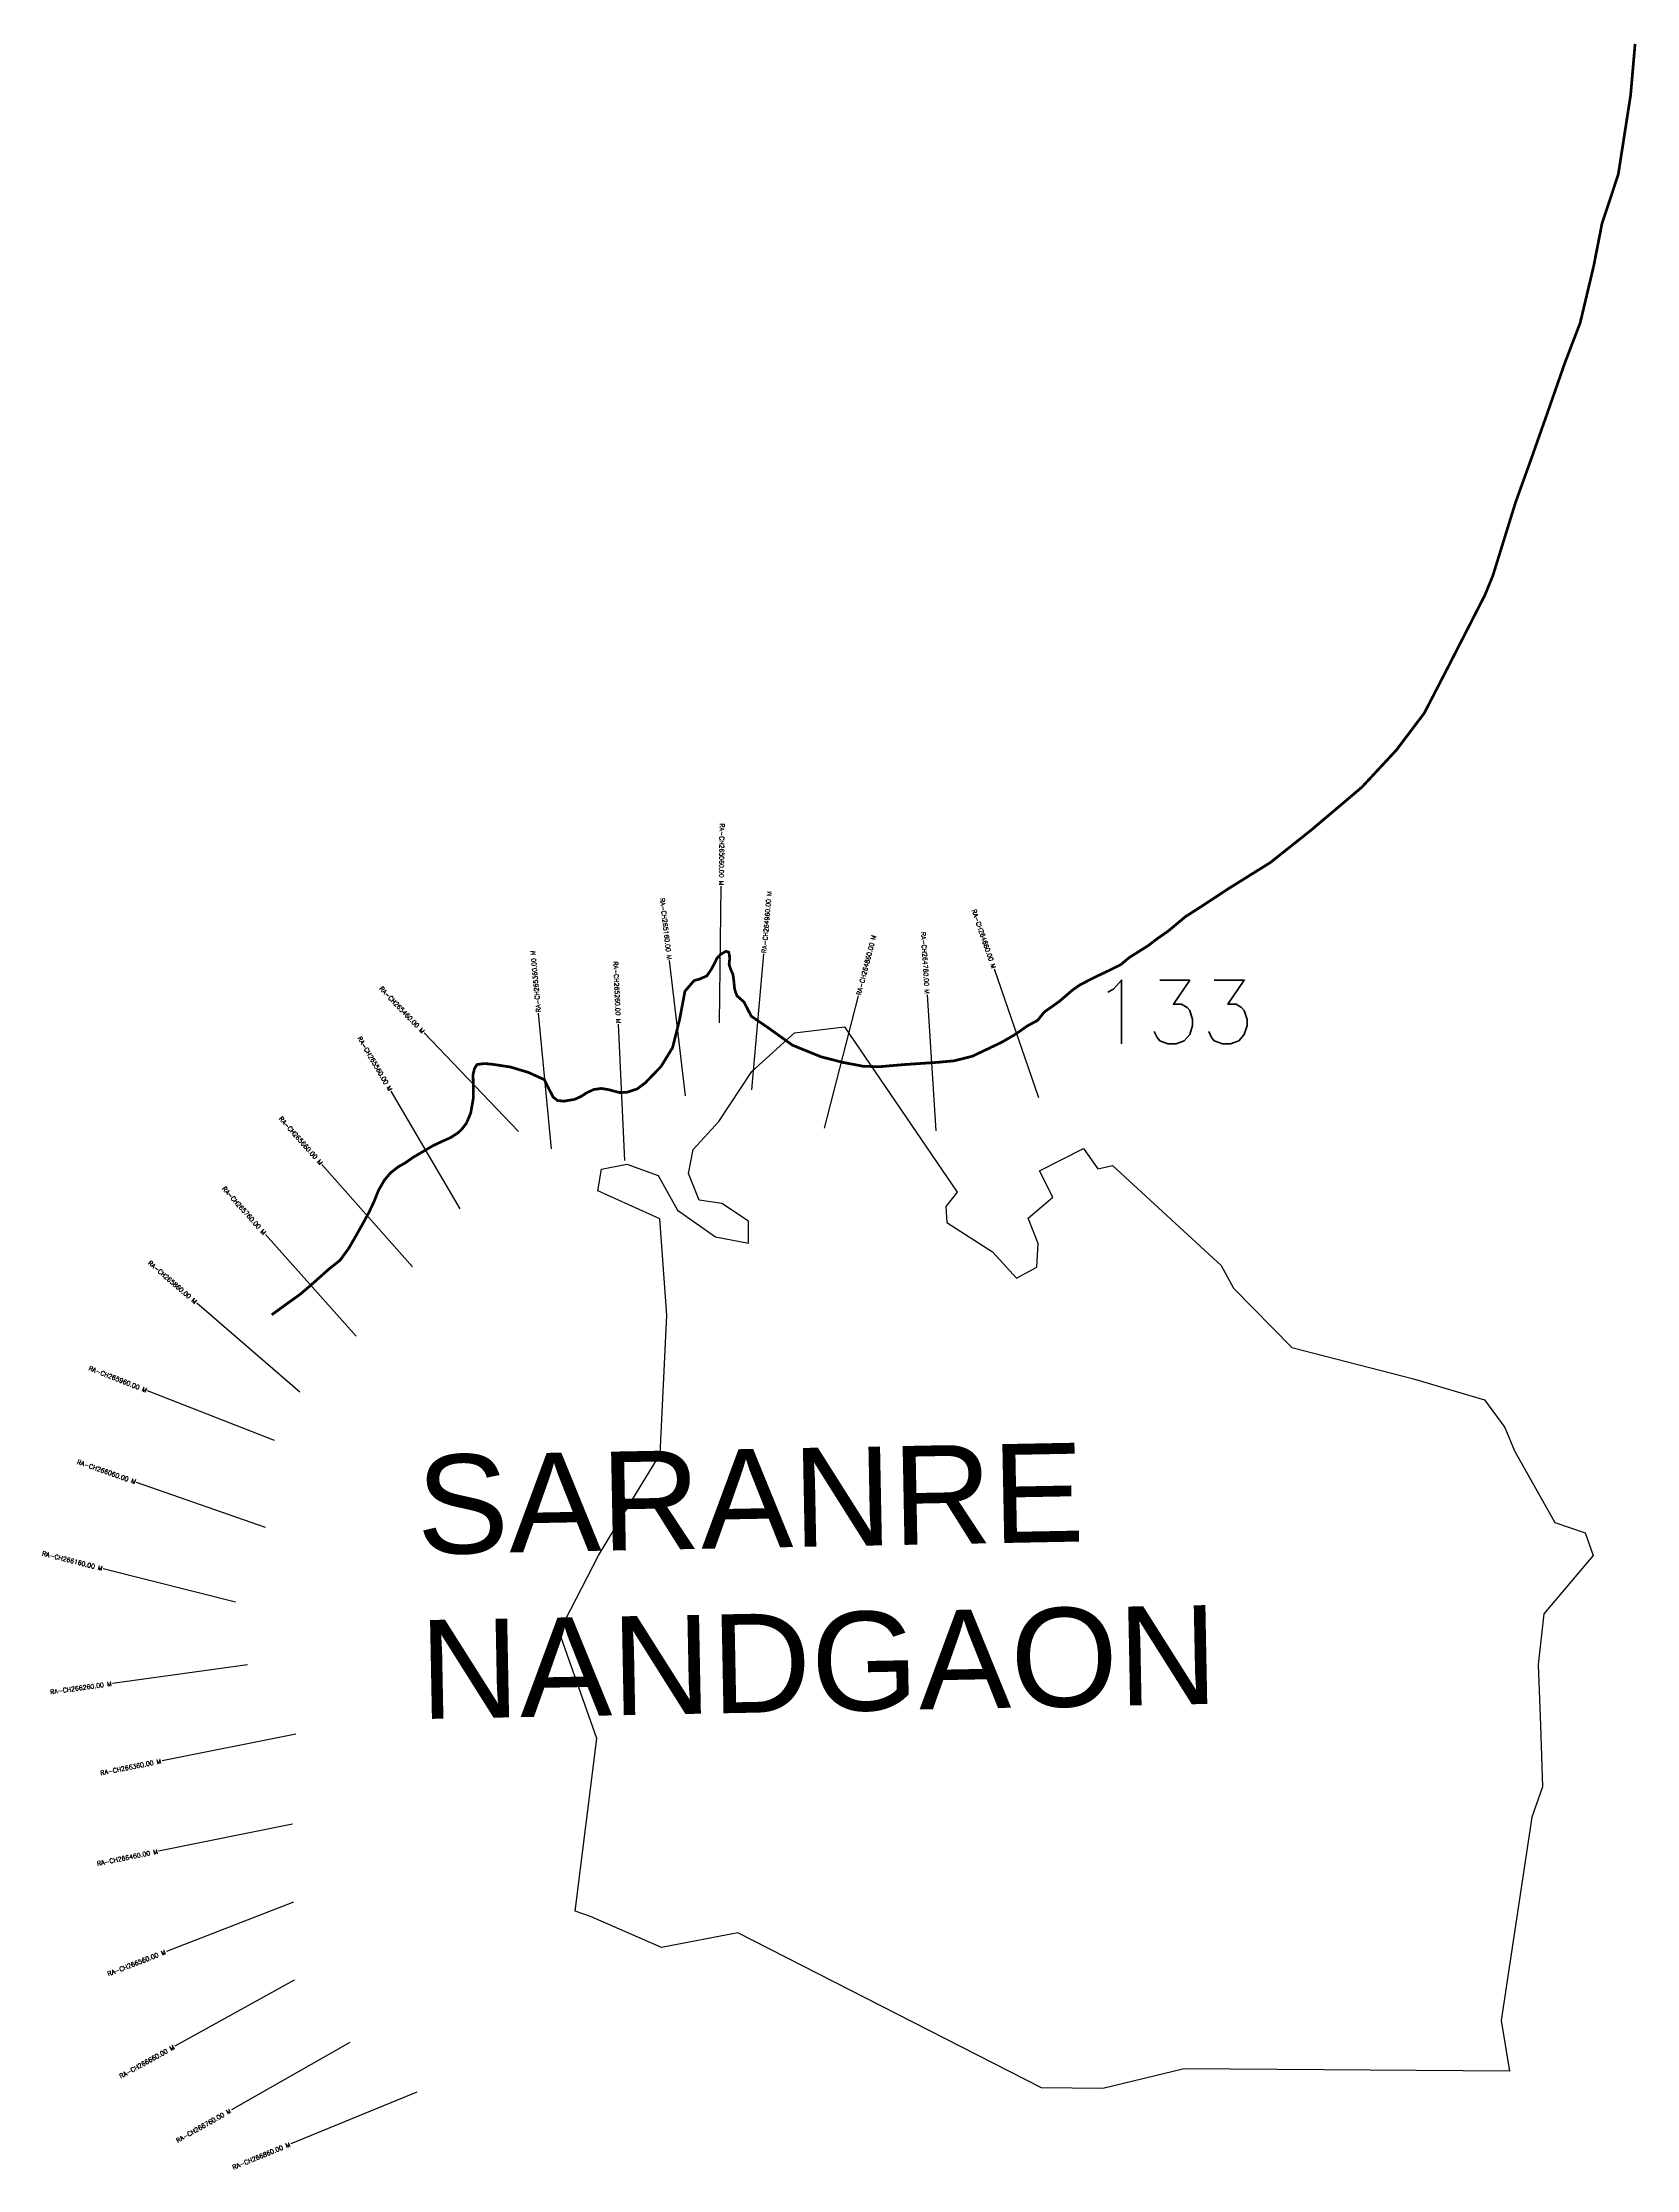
# Model space of a CAD drawing. Header units: metres. Extents: x 279200 to 280953, y 2031321 to 2033660.
import ezdxf
from ezdxf.enums import TextEntityAlignment as Align

# ---------------------------------------------------------------- set-up
doc = ezdxf.new("R2010")
doc.units = ezdxf.units.M
for name, color, linetype in [('CS', 134, 'Continuous'), ('CSMark', 6, 'Continuous'), ('NATURALLY PROTECTED', 3, 'Continuous'), ('VILLAGE NAME', 250, 'Continuous')]:
    doc.layers.add(name, color=color, linetype=linetype)
doc.styles.get("Standard").update_dxf_attribs({"font": 'simplex.shx'})

msp = doc.modelspace()

# ---------------------------------------------------------------- linework, layer by layer
at = {"color": 6, "flags": 128}
msp.add_lwpolyline([(280081.9, 2032577.7), (280205.8, 2032395.7), (280193.4, 2032379.9), (280194.4, 2032362.2), (280244.5, 2032330.1), (280270.8, 2032301), (280293.2, 2032313.1), (280294.8, 2032339.1), (280283.9, 2032367.1), (280311.1, 2032390.3), (280296.3, 2032419.1), (280344.5, 2032443.8), (280360.3, 2032421.5), (280376.7, 2032425), (280496, 2032315.1), (280509.6, 2032290), (280573.6, 2032225), (280707.5, 2032190.4), (280785.6, 2032167.4), (280808, 2032136.8), (280818.7, 2032111.2), (280862.9, 2032032.5), (280896.3, 2032021.1), (280905.3, 2031996.2), (280850.9, 2031932), (280844.8, 2031876.1), (280847.1, 2031809), (280849.4, 2031741.8), (280837.9, 2031708.4), (280804.1, 2031484.6), (280813.3, 2031428.9), (280455.4, 2031431.7), (280365.8, 2031410.1), (280298.6, 2031410.6), (279964.4, 2031581.1), (279880.4, 2031565), (279802.4, 2031599.1), (279785.6, 2031604.9), (279809.5, 2031794.8), (279767.9, 2031912.1), (279811.1, 2031996.2), (279845.1, 2032051.8), (279879.1, 2032107.5), (279886.4, 2032260.6), (279878.6, 2032366.3), (279810.6, 2032397.1), (279814.5, 2032421.2), (279842.5, 2032426.6), (279876.9, 2032414), (279898, 2032375.8), (279940, 2032346.7), (279976.3, 2032339.8), (279976.2, 2032364), (279946.8, 2032383.4), (279921.8, 2032387.1), (279910.1, 2032416.3), (279915.4, 2032442.7), (279943.5, 2032473.3), (279979.8, 2032528.4), (280026.7, 2032570.9), (280081.9, 2032577.7)], dxfattribs=at)
at = {"layer": 'CS'}
for p, q in [((279944.3, 2032582.1), (279946.3, 2032732.1)), ((279980, 2032508.3), (279993.1, 2032657.7)), ((279906.8, 2032501.5), (279889.4, 2032650.5)), ((280295.4, 2032499.3), (280246.6, 2032641.1)), ((280059.7, 2032466.2), (280097.1, 2032611.5)), ((280182.7, 2032463.2), (280172.9, 2032612.9)), ((279759.4, 2032443.3), (279745.4, 2032592.6)), ((279723.1, 2032462.5), (279619.4, 2032570.8)), ((279840.2, 2032430.5), (279833.3, 2032580.4)), ((279658.9, 2032377.3), (279583.1, 2032506.7)), ((279658.9, 2032377.3), (279583.1, 2032506.7)), ((279606.5, 2032313.7), (279507.1, 2032426)), ((279606.5, 2032313.7), (279507.1, 2032426)), ((279544.6, 2032237.3), (279444.8, 2032349.3)), ((279544.6, 2032237.3), (279444.8, 2032349.3)), ((279482.8, 2032175.6), (279369.3, 2032273.7)), ((279482.8, 2032175.6), (279369.3, 2032273.7)), ((279454.7, 2032122.5), (279315.1, 2032177.2)), ((279454.7, 2032122.5), (279315.1, 2032177.2)), ((279444.8, 2032027.1), (279303.2, 2032076.6)), ((279444.8, 2032027.1), (279303.2, 2032076.6)), ((279412, 2031944.7), (279266.6, 2031981.5)), ((279412, 2031944.7), (279266.6, 2031981.5)), ((279425.3, 2031875.8), (279276.7, 2031855.4)), ((279425.3, 2031875.8), (279276.7, 2031855.4)), ((279478.3, 2031799.7), (279331.2, 2031770.3)), ((279474.5, 2031700.7), (279327.4, 2031670.9)), ((279475.9, 2031614.8), (279336, 2031560.6)), ((279476.6, 2031529), (279345.3, 2031456.4)), ((279537.8, 2031460.6), (279407.4, 2031386.4)), ((279611.6, 2031406), (279472.8, 2031349.1))]:
    msp.add_line(p, q, dxfattribs=at)
at = {"layer": 'NATURALLY PROTECTED', "const_width": 3, "flags": 128}
msp.add_lwpolyline([(280951.3, 2033658.6), (280946.4, 2033602.3), (280932.8, 2033515), (280914.9, 2033460.9), (280905.8, 2033414.4), (280890.9, 2033351.7), (280873.9, 2033307.3), (280855.6, 2033254.8), (280836.5, 2033200.6), (280819.9, 2033154.5), (280794.8, 2033073.5), (280786, 2033052.1), (280747, 2032975.9), (280719.4, 2032922.5), (280688.8, 2032882), (280650.7, 2032841), (280594.9, 2032793.8), (280550.1, 2032758.2), (280503.9, 2032729.4), (280476.1, 2032711.1), (280456.8, 2032698.7), (280437.8, 2032682.9), (280424.5, 2032673.6), (280416, 2032667), (280394.7, 2032653.6), (280385.9, 2032646.1), (280367.5, 2032637), (280361.2, 2032634.1), (280351.7, 2032629.4), (280340.1, 2032623.3), (280332.6, 2032618), (280317.9, 2032605.4), (280301.6, 2032593.9), (280294.1, 2032584.6), (280282.6, 2032578.4), (280269.8, 2032569.4), (280255.1, 2032560.8), (280222.6, 2032545.3), (280202.3, 2032540.2), (280184.1, 2032538.5), (280147.9, 2032536.1), (280120.1, 2032533.7), (280102.4, 2032534.2), (280080.2, 2032538.4), (280056, 2032544.6), (280024.5, 2032557.4), (279997.6, 2032576.7), (279979.2, 2032589.3), (279971.3, 2032604.8), (279963.6, 2032611.6), (279961.8, 2032616.2), (279960.8, 2032620.1), (279960.4, 2032624.4), (279959.9, 2032629.7), (279959, 2032635.4), (279956.9, 2032640.1), (279954.9, 2032646), (279955.4, 2032651.8), (279955.3, 2032656), (279954.4, 2032659.7), (279951.4, 2032660.6), (279945.3, 2032657.1), (279941.4, 2032652.8), (279938.9, 2032647.6), (279935.4, 2032641), (279930.4, 2032633.6), (279921.9, 2032629.9), (279916.4, 2032628.5), (279906.3, 2032616.7), (279900.2, 2032584.4), (279892.7, 2032554.7), (279880, 2032533.9), (279862.8, 2032516.1), (279853.6, 2032509.2), (279843, 2032505.7), (279834.1, 2032505.3), (279822.3, 2032508.5), (279814.2, 2032509.8), (279806, 2032508.6), (279798.7, 2032505.3), (279792, 2032501), (279785, 2032497.8), (279773.1, 2032495.8), (279766.2, 2032496.5), (279761.3, 2032500.3), (279758.4, 2032506.1), (279756.1, 2032510.4), (279751.6, 2032519.5), (279733.9, 2032527.5), (279714.2, 2032533.4), (279702.3, 2032535.2), (279692.1, 2032536.7), (279685.1, 2032537.1), (279677.6, 2032536.1), (279674.9, 2032531.8), (279673.2, 2032525), (279673.6, 2032512.3), (279673.6, 2032499.3), (279670.7, 2032482.8), (279665.9, 2032471.4), (279661, 2032465.1), (279656.9, 2032461.1), (279648.3, 2032455.6), (279639.5, 2032451.7), (279629.1, 2032446.8), (279607.5, 2032434.1), (279598.3, 2032427.7), (279590.7, 2032423.4), (279582.3, 2032416.8), (279575.6, 2032408.7), (279569.2, 2032397.6), (279564.4, 2032385.4), (279558.7, 2032373.4), (279552.5, 2032362), (279543.5, 2032346), (279536.3, 2032333.6), (279527, 2032320.9), (279514.7, 2032311.1), (279493.8, 2032292.5), (279482.8, 2032283.2), (279466.6, 2032271.6), (279454.4, 2032262.7), (279451.8, 2032260.8)], dxfattribs=at)

# ---------------------------------------------------------------- texts
at = {"insert": (280353.5, 2032629), "char_height": 70, "attachment_point": 1}
msp.add_mtext_dynamic_manual_height_columns('133', width=95.172, gutter_width=1, heights=[0], dxfattribs=at)
at = {"layer": 'CSMark'}
for s, rotation, p in [('RA-CH265060.00 M', 269.2481, (279946.3, 2032733.1)), ('RA-CH265160.00 M', 276.6648, (279889.2, 2032651.5)), ('RA-CH264660.00 M', 288.9987, (280246.2, 2032642)), ('RA-CH264760.00 M', 273.7275, (280172.8, 2032613.9)), ('RA-CH265260.00 M', 272.6234, (279833.2, 2032581.4)), ('RA-CH265460.00 M', 313.7333, (279618.7, 2032571.6)), ('RA-CH265560.00 M', 300.3597, (279582.6, 2032507.6)), ('RA-CH265560.00 M', 300.3597, (279582.6, 2032507.6)), ('RA-CH265660.00 M', 311.5162, (279506.4, 2032426.8)), ('RA-CH265660.00 M', 311.5162, (279506.4, 2032426.8)), ('RA-CH265760.00 M', 311.6943, (279444.1, 2032350)), ('RA-CH265760.00 M', 311.6943, (279444.1, 2032350)), ('RA-CH265860.00 M', 319.1699, (279368.5, 2032274.4)), ('RA-CH265860.00 M', 319.1699, (279368.5, 2032274.4)), ('RA-CH265960.00 M', 338.6011, (279314.2, 2032177.6)), ('RA-CH265960.00 M', 338.6011, (279314.2, 2032177.6)), ('RA-CH266060.00 M', 340.7277, (279302.2, 2032076.9)), ('RA-CH266060.00 M', 340.7277, (279302.2, 2032076.9)), ('RA-CH266160.00 M', 345.7953, (279265.6, 2031981.8)), ('RA-CH266160.00 M', 345.7953, (279265.6, 2031981.8)), ('RA-CH266260.00 M', 7.8249, (279275.7, 2031855.2)), ('RA-CH266260.00 M', 7.8249, (279275.7, 2031855.2)), ('RA-CH266360.00 M', 11.316, (279330.2, 2031770.1)), ('RA-CH266460.00 M', 11.4531, (279326.5, 2031670.7)), ('RA-CH266560.00 M', 21.1571, (279335, 2031560.3)), ('RA-CH266660.00 M', 28.9646, (279344.4, 2031455.9)), ('RA-CH266760.00 M', 29.6268, (279406.5, 2031385.9)), ('RA-CH266860.00 M', 22.2827, (279471.9, 2031348.7))]:
    msp.add_text(s, height=5, rotation=rotation, dxfattribs=at).set_placement(p, align=Align.MIDDLE_RIGHT)
for s, rotation, p in [('RA-CH264960.00 M', 85.0041, (279993.2, 2032658.7)), ('RA-CH265360.00 M', 95.3498, (279745.3, 2032593.6)), ('RA-CH265360.00 M', 95.3498, (279745.3, 2032593.6)), ('RA-CH264860.00 M', 75.5859, (280097.3, 2032612.4))]:
    msp.add_text(s, height=5, rotation=rotation, dxfattribs=at).set_placement(p, align=Align.MIDDLE_LEFT)
at = {"layer": 'VILLAGE NAME', "insert": (279610, 2032106.2), "char_height": 108.748, "attachment_point": 1, "rotation": 1.1028}
msp.add_mtext_dynamic_manual_height_columns('{\\fArial|b0|i0|c0|p34;SARANRE NANDGAON}', width=726.929, gutter_width=543.7, heights=[0], dxfattribs=at)

doc.saveas('drawing.dxf')
